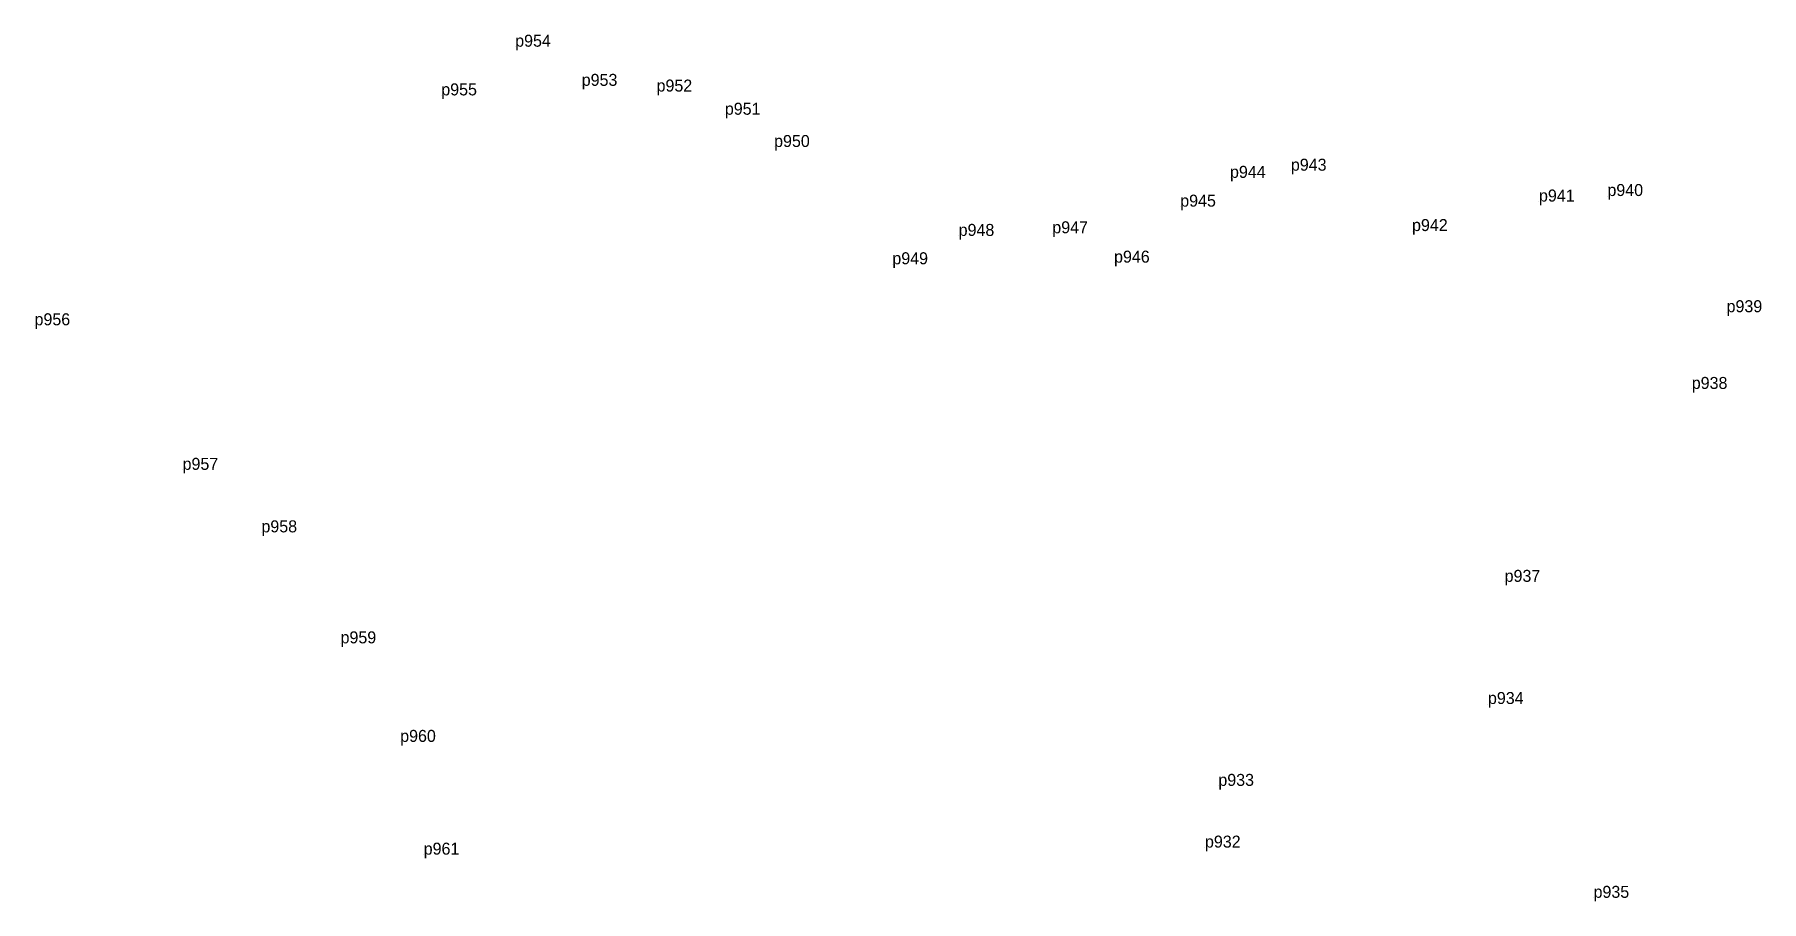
# Model space of a CAD drawing. Extents: x -2 to 54773767, y -1 to 183694297.
# Drawn here: x 544491.3 to 544750.7, y 1837215.3 to 1837345.5 of the extents above; entities that cross this region are included whole.
import ezdxf

# ---------------------------------------------------------------- set-up
doc = ezdxf.new("R2010")
doc.units = 0
doc.layers.add('Level 12', color=7, linetype='Continuous')
doc.layers.add('Level 7', color=7, linetype='Continuous')

msp = doc.modelspace()

# ---------------------------------------------------------------- texts
at = {"layer": 'Level 12'}
for s, p in [('p954', (544563.483, 1837343.644)), ('p953', (544573.481, 1837337.766)), ('p952', (544584.724, 1837336.909)), ('p955', (544552.382, 1837336.334)), ('p951', (544594.983, 1837333.43)), ('p950', (544602.381, 1837328.585)), ('p944', (544670.874, 1837323.948)), ('p943', (544680.021, 1837325.023)), ('p940', (544727.575, 1837321.223)), ('p945', (544663.396, 1837319.626)), ('p941', (544717.293, 1837320.389)), ('p948', (544630.108, 1837315.231)), ('p947', (544644.179, 1837315.623)), ('p942', (544698.222, 1837315.962)), ('p949', (544620.146, 1837310.972)), ('p946', (544653.455, 1837311.216)), ('p939', (544745.475, 1837303.771)), ('p956', (544491.272, 1837301.808)), ('p938', (544740.248, 1837292.251)), ('p957', (544513.515, 1837280.099)), ('p958', (544525.36, 1837270.713)), ('p937', (544712.132, 1837263.279)), ('p959', (544537.247, 1837254.043)), ('p934', (544709.626, 1837244.935)), ('p960', (544546.205, 1837239.243)), ('p933', (544669.124, 1837232.637)), ('p932', (544667.113, 1837223.368)), ('p961', (544549.737, 1837222.311)), ('p935', (544725.49, 1837215.826))]:
    msp.add_text(s, height=1.8, dxfattribs=at).set_placement(p)

# ---------------------------------------------------------------- linework, layer by layer
at = {"layer": 'Level 7'}
for p, q in [((544563.483, 1837343.644), (544563.483, 1837343.644)), ((544552.382, 1837336.334), (544552.382, 1837336.334)), ((544573.481, 1837337.766), (544573.481, 1837337.766)), ((544584.724, 1837336.909), (544584.724, 1837336.909)), ((544594.983, 1837333.43), (544594.983, 1837333.43)), ((544602.381, 1837328.585), (544602.381, 1837328.585)), ((544670.874, 1837323.948), (544670.874, 1837323.948)), ((544680.021, 1837325.023), (544680.021, 1837325.023)), ((544727.575, 1837321.223), (544727.575, 1837321.223)), ((544663.396, 1837319.626), (544663.396, 1837319.626)), ((544717.293, 1837320.389), (544717.293, 1837320.389)), ((544630.108, 1837315.231), (544630.108, 1837315.231)), ((544644.179, 1837315.623), (544644.179, 1837315.623)), ((544698.222, 1837315.962), (544698.222, 1837315.962)), ((544620.146, 1837310.972), (544620.146, 1837310.972)), ((544653.455, 1837311.216), (544653.455, 1837311.216)), ((544745.475, 1837303.771), (544745.475, 1837303.771)), ((544491.272, 1837301.808), (544491.272, 1837301.808)), ((544740.248, 1837292.251), (544740.248, 1837292.251)), ((544513.515, 1837280.099), (544513.515, 1837280.099)), ((544525.36, 1837270.713), (544525.36, 1837270.713)), ((544712.132, 1837263.279), (544712.132, 1837263.279)), ((544537.247, 1837254.043), (544537.247, 1837254.043)), ((544709.626, 1837244.935), (544709.626, 1837244.935)), ((544546.205, 1837239.243), (544546.205, 1837239.243)), ((544669.124, 1837232.637), (544669.124, 1837232.637)), ((544549.737, 1837222.311), (544549.737, 1837222.311)), ((544667.113, 1837223.368), (544667.113, 1837223.368)), ((544725.49, 1837215.826), (544725.49, 1837215.826))]:
    msp.add_line(p, q, dxfattribs=at)

msp.set_redraw_order([(e.dxf.handle, doc.entitydb.next_handle()) for e in msp.query("TEXT MTEXT ATTDEF DIMENSION ARC_DIMENSION")])  # texts and dimensions are drawn at this point

doc.saveas('drawing.dxf')
